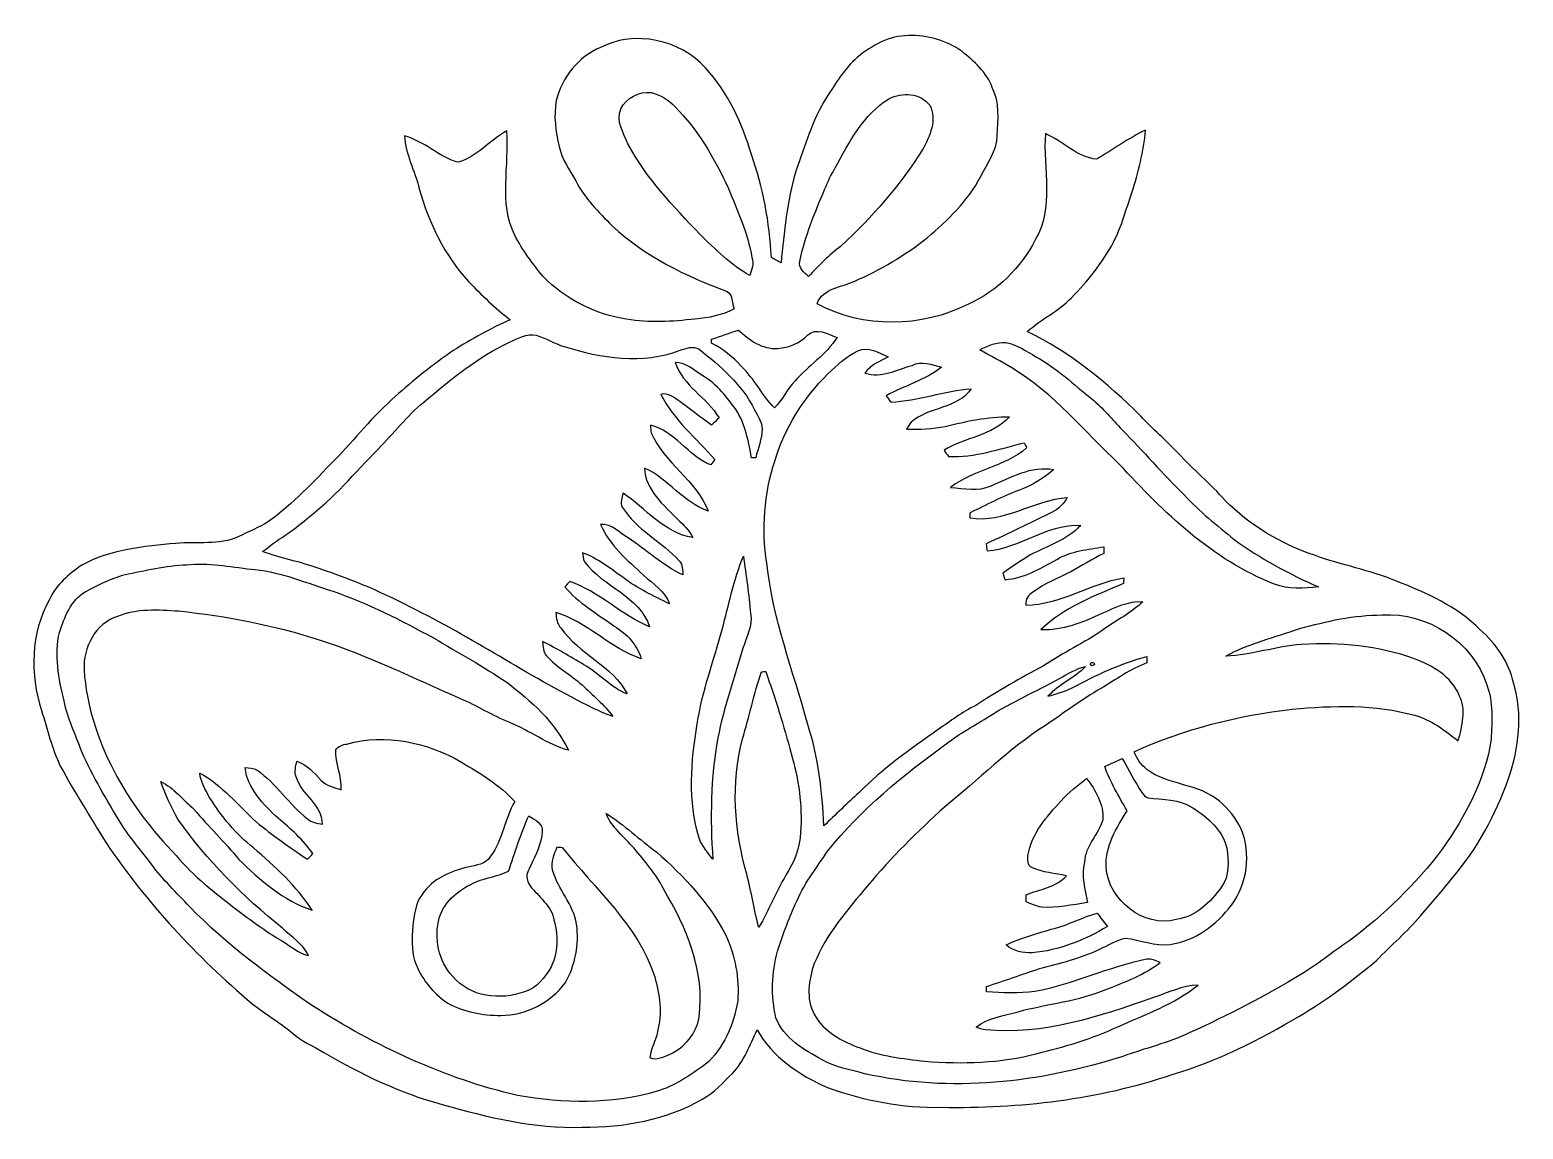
# Model space of a CAD drawing. Header units: centimetres. Extents: x -15.9 to 15.9, y -11.7 to 11.7.
import ezdxf

# ---------------------------------------------------------------- set-up
doc = ezdxf.new("R2010")
doc.units = ezdxf.units.CM
doc.header["$MEASUREMENT"] = 0
doc.layers.add('Layer 1', color=7, linetype='Continuous')

msp = doc.modelspace()

# ---------------------------------------------------------------- linework, layer by layer
at = {"layer": 'Layer 1', "color": 9}
for points, knots in [([(1.68063, 11.16048), (1.99037, 11.40742), (2.36044, 11.62509), (2.77036, 11.61944), (2.77036, 11.61944), (3.17324, 11.63708), (3.57964, 11.51396), (3.90878, 11.28219), (3.90878, 11.28219), (4.16595, 11.07017), (4.43301, 10.84051), (4.55119, 10.51772), (4.55119, 10.51772), (4.71487, 10.20163), (4.68066, 9.83403), (4.66019, 9.49149), (4.66019, 9.49149), (4.65102, 9.16199), (4.44747, 8.89176), (4.2993, 8.61307), (4.2993, 8.61307), (4.03789, 8.09237), (3.59939, 7.68879), (3.16583, 7.31132), (3.16583, 7.31132), (2.69169, 6.94584), (2.17487, 6.62834), (1.62384, 6.39233), (1.62384, 6.39233), (1.35008, 6.25687), (0.93945, 6.24946), (0.82303, 5.91079), (0.82303, 5.91079), (1.80411, 5.37598), (3.05364, 5.39538), (4.04354, 5.90303), (4.04354, 5.90303), (4.66125, 6.17361), (5.15726, 6.67561), (5.46876, 7.26863), (5.46876, 7.26863), (5.8801, 7.94985), (5.62822, 8.78628), (5.68501, 9.53629), (5.68501, 9.53629), (6.06002, 9.37225), (6.3567, 9.02229), (6.78286, 8.98913), (6.78286, 8.98913), (7.12752, 9.19551), (7.45596, 9.43434), (7.81932, 9.60826), (7.81932, 9.60826), (7.7791, 9.15352), (7.66339, 8.70832), (7.52757, 8.2737), (7.52757, 8.2737), (7.40057, 7.92162), (7.31026, 7.55332), (7.13528, 7.2203), (7.13528, 7.2203), (6.89822, 6.78356), (6.58812, 6.38986), (6.23993, 6.03673), (6.23993, 6.03673), (5.96124, 5.7531), (5.59717, 5.58024), (5.30013, 5.31989), (5.30013, 5.31989), (6.20959, 4.87609), (7.00334, 4.22981), (7.71525, 3.51719), (7.71525, 3.51719), (7.96819, 3.24097), (8.25676, 3.00073), (8.51429, 2.72874), (8.51429, 2.72874), (8.83426, 2.37878), (9.20468, 2.07786), (9.51477, 1.71803), (9.51477, 1.71803), (10.04429, 1.18569), (10.70575, 0.79446), (11.41518, 0.5528), (11.41518, 0.5528), (11.98951, 0.3429), (12.59699, 0.23813), (13.16355, 0.00353), (13.16355, 0.00353), (13.80243, -0.25118), (14.45719, -0.53446), (14.94543, -1.03505), (14.94543, -1.03505), (15.28516, -1.33174), (15.55821, -1.72014), (15.65592, -2.16606), (15.65592, -2.16606), (15.86018, -2.82963), (15.77128, -3.55071), (15.54903, -4.19841), (15.54903, -4.19841), (15.27916, -4.96535), (14.88793, -5.69454), (14.35806, -6.31366), (14.35806, -6.31366), (14.13581, -6.58495), (13.91708, -6.85941), (13.67896, -7.11694), (13.67896, -7.11694), (13.39286, -7.46478), (13.04643, -7.75441), (12.73563, -8.07861), (12.73563, -8.07861), (12.21775, -8.51112), (11.678, -8.91928), (11.09451, -9.26006), (11.09451, -9.26006), (10.24431, -9.77688), (9.34297, -10.21539), (8.38835, -10.50325), (8.38835, -10.50325), (6.81179, -11.03806), (5.13397, -11.22998), (3.47486, -11.20387), (3.47486, -11.20387), (2.64583, -11.21798), (1.81786, -11.0617), (1.04069, -10.77842), (1.04069, -10.77842), (0.44132, -10.51948), (-0.12912, -10.13284), (-0.45755, -9.55393), (-0.45755, -9.55393), (-0.60431, -9.87742), (-0.72778, -10.22385), (-0.98213, -10.48244), (-0.98213, -10.48244), (-1.17934, -10.6747), (-1.36596, -10.88672), (-1.61008, -11.02113), (-1.61008, -11.02113), (-2.3816, -11.47798), (-3.29389, -11.63179), (-4.18006, -11.62579), (-4.18006, -11.62579), (-5.19712, -11.66812), (-6.1909, -11.41095), (-7.16351, -11.14531), (-7.16351, -11.14531), (-8.0518, -10.89907), (-8.89071, -10.50219), (-9.68375, -10.03617), (-9.68375, -10.03617), (-9.90988, -9.89965), (-10.15647, -9.79311), (-10.35826, -9.61919), (-10.35826, -9.61919), (-10.62743, -9.38742), (-10.94034, -9.21667), (-11.21375, -8.99125), (-11.21375, -8.99125), (-12.39591, -7.99712), (-13.45318, -6.84989), (-14.32278, -5.57177), (-14.32278, -5.57177), (-14.65016, -5.02849), (-14.99164, -4.49333), (-15.29644, -3.937), (-15.29644, -3.937), (-15.4746, -3.55918), (-15.57373, -3.15136), (-15.69544, -2.75343), (-15.69544, -2.75343), (-15.94485, -1.98226), (-15.93215, -1.10243), (-15.52469, -0.38876), (-15.52469, -0.38876), (-15.39064, -0.07479), (-15.11335, 0.14958), (-14.84136, 0.34078), (-14.84136, 0.34078), (-14.23106, 0.68051), (-13.51668, 0.74295), (-12.83476, 0.80574), (-12.83476, 0.80574), (-12.39167, 0.85619), (-11.91366, 0.75036), (-11.49738, 0.95109), (-11.49738, 0.95109), (-11.28571, 1.05798), (-11.06205, 1.14229), (-10.86168, 1.27106), (-10.86168, 1.27106), (-10.33992, 1.64677), (-9.90706, 2.12337), (-9.45515, 2.57634), (-9.45515, 2.57634), (-9.02159, 3.02507), (-8.63847, 3.52284), (-8.16434, 3.93171), (-8.16434, 3.93171), (-7.77699, 4.28942), (-7.35647, 4.60869), (-6.92714, 4.91419), (-6.92714, 4.91419), (-6.53803, 5.15902), (-6.1341, 5.37916), (-5.71606, 5.57071), (-5.71606, 5.57071), (-6.03321, 5.81589), (-6.32389, 6.09318), (-6.60118, 6.38175), (-6.60118, 6.38175), (-7.11376, 6.93879), (-7.44608, 7.63587), (-7.6514, 8.35942), (-7.6514, 8.35942), (-7.74453, 8.7376), (-7.94103, 9.09355), (-7.96784, 9.48584), (-7.96784, 9.48584), (-7.55227, 9.37648), (-7.239, 9.04064), (-6.82907, 8.92246), (-6.82907, 8.92246), (-6.42267, 9.0364), (-6.14856, 9.38953), (-5.78838, 9.58991), (-5.78838, 9.58991), (-5.72276, 8.8519), (-5.96406, 8.06027), (-5.61516, 7.36706), (-5.61516, 7.36706), (-5.4543, 7.04991), (-5.23663, 6.76275), (-5.01297, 6.48758), (-5.01297, 6.48758), (-4.53425, 6.01169), (-3.90525, 5.67761), (-3.23391, 5.58271), (-3.23391, 5.58271), (-2.75308, 5.49769), (-2.26166, 5.52944), (-1.77941, 5.58271), (-1.77941, 5.58271), (-1.49154, 5.60634), (-1.20156, 5.66491), (-0.94333, 5.79861), (-0.94333, 5.79861), (-0.99942, 5.90832), (-0.96626, 6.09847), (-1.09044, 6.17008), (-1.09044, 6.17008), (-1.97697, 6.49393), (-2.8448, 6.92432), (-3.54365, 7.56885), (-3.54365, 7.56885), (-3.82799, 7.86342), (-4.12856, 8.15693), (-4.318, 8.52523), (-4.318, 8.52523), (-4.445, 8.76512), (-4.62068, 8.98666), (-4.67043, 9.26042), (-4.67043, 9.26042), (-4.74345, 9.57897), (-4.79637, 9.912), (-4.73216, 10.23691), (-4.73216, 10.23691), (-4.61257, 10.72974), (-4.26014, 11.17283), (-3.78883, 11.37038), (-3.78883, 11.37038), (-3.05929, 11.74256), (-2.09973, 11.53654), (-1.55504, 10.93364), (-1.55504, 10.93364), (-1.07527, 10.41471), (-0.77646, 9.75819), (-0.57573, 9.0872), (-0.57573, 9.0872), (-0.32491, 8.38341), (-0.18944, 7.64293), (-0.15205, 6.89751), (-0.15205, 6.89751), (-0.0829, 6.85765), (-0.01446, 6.81743), (0.05503, 6.77792), (0.05503, 6.77792), (0.11783, 7.4355), (0.18239, 8.09837), (0.37006, 8.73407), (0.37006, 8.73407), (0.55951, 9.26712), (0.71967, 9.82027), (1.02306, 10.30323), (1.02306, 10.30323), (1.21814, 10.60556), (1.40935, 10.91918), (1.68063, 11.16048), (1.68063, 11.16048), (1.68063, 11.16048), (1.68063, 11.16048), (1.68063, 11.16048)], [0, 0, 0, 0, 0.01298701, 0.01298701, 0.01298701, 0.01298701, 0.02597403, 0.02597403, 0.02597403, 0.02597403, 0.03896104, 0.03896104, 0.03896104, 0.03896104, 0.05194805, 0.05194805, 0.05194805, 0.05194805, 0.06493506, 0.06493506, 0.06493506, 0.06493506, 0.07792208, 0.07792208, 0.07792208, 0.07792208, 0.09090909, 0.09090909, 0.09090909, 0.09090909, 0.1038961, 0.1038961, 0.1038961, 0.1038961, 0.11688312, 0.11688312, 0.11688312, 0.11688312, 0.12987013, 0.12987013, 0.12987013, 0.12987013, 0.14285714, 0.14285714, 0.14285714, 0.14285714, 0.15584416, 0.15584416, 0.15584416, 0.15584416, 0.16883117, 0.16883117, 0.16883117, 0.16883117, 0.18181818, 0.18181818, 0.18181818, 0.18181818, 0.19480519, 0.19480519, 0.19480519, 0.19480519, 0.20779221, 0.20779221, 0.20779221, 0.20779221, 0.22077922, 0.22077922, 0.22077922, 0.22077922, 0.23376623, 0.23376623, 0.23376623, 0.23376623, 0.24675325, 0.24675325, 0.24675325, 0.24675325, 0.25974026, 0.25974026, 0.25974026, 0.25974026, 0.27272727, 0.27272727, 0.27272727, 0.27272727, 0.28571429, 0.28571429, 0.28571429, 0.28571429, 0.2987013, 0.2987013, 0.2987013, 0.2987013, 0.31168831, 0.31168831, 0.31168831, 0.31168831, 0.32467532, 0.32467532, 0.32467532, 0.32467532, 0.33766234, 0.33766234, 0.33766234, 0.33766234, 0.35064935, 0.35064935, 0.35064935, 0.35064935, 0.36363636, 0.36363636, 0.36363636, 0.36363636, 0.37662338, 0.37662338, 0.37662338, 0.37662338, 0.38961039, 0.38961039, 0.38961039, 0.38961039, 0.4025974, 0.4025974, 0.4025974, 0.4025974, 0.41558442, 0.41558442, 0.41558442, 0.41558442, 0.42857143, 0.42857143, 0.42857143, 0.42857143, 0.44155844, 0.44155844, 0.44155844, 0.44155844, 0.45454545, 0.45454545, 0.45454545, 0.45454545, 0.46753247, 0.46753247, 0.46753247, 0.46753247, 0.48051948, 0.48051948, 0.48051948, 0.48051948, 0.49350649, 0.49350649, 0.49350649, 0.49350649, 0.50649351, 0.50649351, 0.50649351, 0.50649351, 0.51948052, 0.51948052, 0.51948052, 0.51948052, 0.53246753, 0.53246753, 0.53246753, 0.53246753, 0.54545455, 0.54545455, 0.54545455, 0.54545455, 0.55844156, 0.55844156, 0.55844156, 0.55844156, 0.57142857, 0.57142857, 0.57142857, 0.57142857, 0.58441558, 0.58441558, 0.58441558, 0.58441558, 0.5974026, 0.5974026, 0.5974026, 0.5974026, 0.61038961, 0.61038961, 0.61038961, 0.61038961, 0.62337662, 0.62337662, 0.62337662, 0.62337662, 0.63636364, 0.63636364, 0.63636364, 0.63636364, 0.64935065, 0.64935065, 0.64935065, 0.64935065, 0.66233766, 0.66233766, 0.66233766, 0.66233766, 0.67532468, 0.67532468, 0.67532468, 0.67532468, 0.68831169, 0.68831169, 0.68831169, 0.68831169, 0.7012987, 0.7012987, 0.7012987, 0.7012987, 0.71428571, 0.71428571, 0.71428571, 0.71428571, 0.72727273, 0.72727273, 0.72727273, 0.72727273, 0.74025974, 0.74025974, 0.74025974, 0.74025974, 0.75324675, 0.75324675, 0.75324675, 0.75324675, 0.76623377, 0.76623377, 0.76623377, 0.76623377, 0.77922078, 0.77922078, 0.77922078, 0.77922078, 0.79220779, 0.79220779, 0.79220779, 0.79220779, 0.80519481, 0.80519481, 0.80519481, 0.80519481, 0.81818182, 0.81818182, 0.81818182, 0.81818182, 0.83116883, 0.83116883, 0.83116883, 0.83116883, 0.84415584, 0.84415584, 0.84415584, 0.84415584, 0.85714286, 0.85714286, 0.85714286, 0.85714286, 0.87012987, 0.87012987, 0.87012987, 0.87012987, 0.88311688, 0.88311688, 0.88311688, 0.88311688, 0.8961039, 0.8961039, 0.8961039, 0.8961039, 0.90909091, 0.90909091, 0.90909091, 0.90909091, 0.92207792, 0.92207792, 0.92207792, 0.92207792, 0.93506494, 0.93506494, 0.93506494, 0.93506494, 0.94805195, 0.94805195, 0.94805195, 0.94805195, 0.96103896, 0.96103896, 0.96103896, 0.96103896, 0.97402597, 0.97402597, 0.97402597, 0.97402597, 1, 1, 1, 1]), ([(-3.35739, 10.06087), (-3.47028, 9.79593), (-3.30165, 9.54899), (-3.20604, 9.31263), (-3.20604, 9.31263), (-2.82293, 8.58097), (-2.23273, 7.99006), (-1.67711, 7.38964), (-1.67711, 7.38964), (-1.34373, 7.0739), (-1.01741, 6.73629), (-0.61313, 6.51157), (-0.61313, 6.51157), (-0.57397, 6.63469), (-0.51576, 6.7631), (-0.56444, 6.89434), (-0.56444, 6.89434), (-0.65617, 7.41362), (-0.87348, 7.89764), (-1.07491, 8.38129), (-1.07491, 8.38129), (-1.36772, 9.00501), (-1.71238, 9.61813), (-2.20451, 10.10779), (-2.20451, 10.10779), (-2.34209, 10.25137), (-2.51848, 10.35897), (-2.71074, 10.41012), (-2.71074, 10.41012), (-2.96863, 10.43305), (-3.24168, 10.29617), (-3.35739, 10.06087), (-3.35739, 10.06087), (-3.35739, 10.06087), (-3.35739, 10.06087), (-3.35739, 10.06087)], [0, 0, 0, 0, 0.1, 0.1, 0.1, 0.1, 0.2, 0.2, 0.2, 0.2, 0.3, 0.3, 0.3, 0.3, 0.4, 0.4, 0.4, 0.4, 0.5, 0.5, 0.5, 0.5, 0.6, 0.6, 0.6, 0.6, 0.7, 0.7, 0.7, 0.7, 0.8, 0.8, 0.8, 0.8, 1, 1, 1, 1]), ([(2.35373, 10.27642), (1.80728, 9.94304), (1.50566, 9.34791), (1.21003, 8.80392), (1.21003, 8.80392), (1.12289, 8.66211), (1.04846, 8.51288), (0.98954, 8.35695), (0.98954, 8.35695), (0.7747, 7.85636), (0.56374, 7.34836), (0.45438, 6.81249), (0.45438, 6.81249), (0.41557, 6.66891), (0.55386, 6.57719), (0.64135, 6.4897), (0.64135, 6.4897), (0.84914, 6.72747), (1.08126, 6.94302), (1.32891, 7.13811), (1.32891, 7.13811), (1.99461, 7.74806), (2.59009, 8.4388), (3.07763, 9.19939), (3.07763, 9.19939), (3.21557, 9.48267), (3.38914, 9.82592), (3.22086, 10.13672), (3.22086, 10.13672), (3.02401, 10.40765), (2.63172, 10.41259), (2.35373, 10.27642), (2.35373, 10.27642), (2.35373, 10.27642), (2.35373, 10.27642), (2.35373, 10.27642)], [0, 0, 0, 0, 0.1, 0.1, 0.1, 0.1, 0.2, 0.2, 0.2, 0.2, 0.3, 0.3, 0.3, 0.3, 0.4, 0.4, 0.4, 0.4, 0.5, 0.5, 0.5, 0.5, 0.6, 0.6, 0.6, 0.6, 0.7, 0.7, 0.7, 0.7, 0.8, 0.8, 0.8, 0.8, 1, 1, 1, 1]), ([(-1.42416, 5.15549), (-1.42487, 5.13362), (-1.42593, 5.08988), (-1.42663, 5.06836), (-1.42663, 5.06836), (-1.1811, 4.94912), (-0.96908, 4.77661), (-0.78881, 4.57341), (-0.78881, 4.57341), (-0.51435, 4.31271), (-0.34784, 3.96416), (-0.08784, 3.69147), (-0.08784, 3.69147), (0.08749, 3.86115), (0.1845, 4.09152), (0.35243, 4.2672), (0.35243, 4.2672), (0.63676, 4.58964), (1.01529, 4.82565), (1.24883, 5.19289), (1.24883, 5.19289), (1.05869, 5.26062), (0.79375, 5.42078), (0.61771, 5.23804), (0.61771, 5.23804), (0.44626, 5.07189), (0.22049, 4.97205), (-0.0194, 4.959), (-0.0194, 4.959), (-0.34749, 4.9343), (-0.62371, 5.13715), (-0.85019, 5.34846), (-0.85019, 5.34846), (-1.04458, 5.29237), (-1.23155, 5.21547), (-1.42416, 5.15549), (-1.42416, 5.15549), (-1.42416, 5.15549), (-1.42416, 5.15549), (-1.42416, 5.15549)], [0, 0, 0, 0, 0.09090909, 0.09090909, 0.09090909, 0.09090909, 0.18181818, 0.18181818, 0.18181818, 0.18181818, 0.27272727, 0.27272727, 0.27272727, 0.27272727, 0.36363636, 0.36363636, 0.36363636, 0.36363636, 0.45454545, 0.45454545, 0.45454545, 0.45454545, 0.54545455, 0.54545455, 0.54545455, 0.54545455, 0.63636364, 0.63636364, 0.63636364, 0.63636364, 0.72727273, 0.72727273, 0.72727273, 0.72727273, 0.81818182, 0.81818182, 0.81818182, 0.81818182, 1, 1, 1, 1]), ([(-5.72911, 5.09058), (-6.40962, 4.77943), (-6.98288, 4.28766), (-7.5565, 3.8167), (-7.5565, 3.8167), (-7.91563, 3.51719), (-8.20173, 3.14501), (-8.52734, 2.81234), (-8.52734, 2.81234), (-9.02476, 2.31069), (-9.47984, 1.76071), (-10.04358, 1.32962), (-10.04358, 1.32962), (-10.33992, 1.07315), (-10.68141, 0.87736), (-10.98656, 0.63253), (-10.98656, 0.63253), (-10.59215, 0.48895), (-10.17623, 0.41522), (-9.78288, 0.26846), (-9.78288, 0.26846), (-9.06851, 0.03422), (-8.37389, -0.26353), (-7.71031, -0.61701), (-7.71031, -0.61701), (-6.4195, -1.25342), (-5.23558, -2.08456), (-3.937, -2.70651), (-3.937, -2.70651), (-3.80471, -2.7746), (-3.66818, -2.83563), (-3.52496, -2.87726), (-3.52496, -2.87726), (-3.71898, -2.62996), (-3.95534, -2.42252), (-4.18394, -2.20874), (-4.18394, -2.20874), (-4.4263, -1.98896), (-4.72616, -1.83586), (-4.94171, -1.58715), (-4.94171, -1.58715), (-5.02214, -1.50954), (-5.01015, -1.38818), (-5.02497, -1.28658), (-5.02497, -1.28658), (-4.72087, -1.43193), (-4.43265, -1.60761), (-4.14302, -1.77976), (-4.14302, -1.77976), (-3.82023, -1.96427), (-3.57399, -2.26836), (-3.21945, -2.39959), (-3.21945, -2.39959), (-3.54013, -1.79246), (-4.25203, -1.55258), (-4.63268, -0.99554), (-4.63268, -0.99554), (-4.71876, -0.90734), (-4.73604, -0.78317), (-4.73957, -0.66569), (-4.73957, -0.66569), (-4.07211, -0.86713), (-3.58422, -1.43193), (-2.92312, -1.65065), (-2.92312, -1.65065), (-3.01166, -1.35431), (-3.23497, -1.1109), (-3.49885, -0.95709), (-3.49885, -0.95709), (-3.86009, -0.69144), (-4.26332, -0.46708), (-4.55154, -0.11606), (-4.55154, -0.11606), (-4.51626, -0.07938), (-4.48063, -0.04269), (-4.445, -0.00635), (-4.445, -0.00635), (-3.81706, -0.21449), (-3.35386, -0.72461), (-2.74426, -0.9712), (-2.74426, -0.9712), (-2.96545, -0.30833), (-3.74015, -0.1143), (-4.13103, 0.41522), (-4.13103, 0.41522), (-4.1656, 0.47308), (-4.16348, 0.54434), (-4.17548, 0.60819), (-4.17548, 0.60819), (-3.85551, 0.4893), (-3.58316, 0.27481), (-3.30906, 0.07691), (-3.30906, 0.07691), (-3.00778, -0.15416), (-2.65889, -0.30903), (-2.32269, -0.48189), (-2.32269, -0.48189), (-2.41335, -0.20955), (-2.67194, -0.05821), (-2.87196, 0.12771), (-2.87196, 0.12771), (-3.21769, 0.44803), (-3.59551, 0.76376), (-3.78813, 1.20615), (-3.78813, 1.20615), (-3.55247, 1.23331), (-3.38878, 1.03717), (-3.20463, 0.92287), (-3.20463, 0.92287), (-2.81164, 0.66746), (-2.46698, 0.33267), (-2.03729, 0.13688), (-2.03729, 0.13688), (-2.04258, 0.23707), (-2.03729, 0.34996), (-2.10785, 0.43039), (-2.10785, 0.43039), (-2.48426, 0.8449), (-3.02472, 1.09396), (-3.32705, 1.57762), (-3.32705, 1.57762), (-3.38032, 1.67358), (-3.33058, 1.78118), (-3.31011, 1.87819), (-3.31011, 1.87819), (-2.82893, 1.54869), (-2.42923, 1.02905), (-1.82492, 0.92851), (-1.82492, 0.92851), (-1.8983, 1.08197), (-2.02001, 1.20156), (-2.14454, 1.31339), (-2.14454, 1.31339), (-2.4451, 1.62207), (-2.83386, 1.94134), (-2.85574, 2.40771), (-2.85574, 2.40771), (-2.34491, 2.18969), (-2.02777, 1.67111), (-1.49719, 1.49507), (-1.49719, 1.49507), (-1.74872, 2.15018), (-2.43593, 2.51989), (-2.7111, 3.1623), (-2.7111, 3.1623), (-2.72168, 3.21522), (-2.7245, 3.26884), (-2.72874, 3.32211), (-2.72874, 3.32211), (-2.20416, 3.20604), (-1.93428, 2.66559), (-1.4418, 2.47756), (-1.4418, 2.47756), (-1.41288, 2.51531), (-1.38324, 2.55305), (-1.35361, 2.59045), (-1.35361, 2.59045), (-1.75366, 3.03777), (-2.22497, 3.43747), (-2.50402, 3.97827), (-2.50402, 3.97827), (-2.34774, 4.02731), (-2.21968, 3.90807), (-2.1015, 3.82587), (-2.1015, 3.82587), (-1.87713, 3.65725), (-1.651, 3.49074), (-1.42416, 3.32528), (-1.42416, 3.32528), (-1.37054, 3.37679), (-1.31763, 3.429), (-1.26541, 3.48156), (-1.26541, 3.48156), (-1.52541, 3.91583), (-2.03553, 4.16137), (-2.19886, 4.6609), (-2.19886, 4.6609), (-1.9625, 4.66019), (-1.78858, 4.4831), (-1.59773, 4.36704), (-1.59773, 4.36704), (-1.30951, 4.19029), (-1.09608, 3.92042), (-0.90382, 3.64772), (-0.90382, 3.64772), (-0.70026, 3.34751), (-0.64276, 2.9785), (-0.57397, 2.63031), (-0.57397, 2.63031), (-0.5521, 2.63066), (-0.50765, 2.63137), (-0.48542, 2.63172), (-0.48542, 2.63172), (-0.43498, 2.83316), (-0.35066, 3.03036), (-0.3496, 3.24097), (-0.3496, 3.24097), (-0.34396, 3.39407), (-0.44697, 3.52178), (-0.51012, 3.65231), (-0.51012, 3.65231), (-0.77329, 4.1843), (-1.23049, 4.58294), (-1.69192, 4.93924), (-1.69192, 4.93924), (-1.81751, 5.0232), (-1.96991, 4.96253), (-2.09762, 4.91878), (-2.09762, 4.91878), (-2.89137, 4.6161), (-3.77649, 4.74874), (-4.56565, 4.99886), (-4.56565, 4.99886), (-4.77167, 5.05954), (-4.95441, 5.18019), (-5.16079, 5.23875), (-5.16079, 5.23875), (-5.36646, 5.28814), (-5.55061, 5.17031), (-5.72911, 5.09058), (-5.72911, 5.09058), (-5.72911, 5.09058), (-5.72911, 5.09058), (-5.72911, 5.09058)], [0, 0, 0, 0, 0.01754386, 0.01754386, 0.01754386, 0.01754386, 0.03508772, 0.03508772, 0.03508772, 0.03508772, 0.05263158, 0.05263158, 0.05263158, 0.05263158, 0.07017544, 0.07017544, 0.07017544, 0.07017544, 0.0877193, 0.0877193, 0.0877193, 0.0877193, 0.10526316, 0.10526316, 0.10526316, 0.10526316, 0.12280702, 0.12280702, 0.12280702, 0.12280702, 0.14035088, 0.14035088, 0.14035088, 0.14035088, 0.15789474, 0.15789474, 0.15789474, 0.15789474, 0.1754386, 0.1754386, 0.1754386, 0.1754386, 0.19298246, 0.19298246, 0.19298246, 0.19298246, 0.21052632, 0.21052632, 0.21052632, 0.21052632, 0.22807018, 0.22807018, 0.22807018, 0.22807018, 0.24561404, 0.24561404, 0.24561404, 0.24561404, 0.26315789, 0.26315789, 0.26315789, 0.26315789, 0.28070175, 0.28070175, 0.28070175, 0.28070175, 0.29824561, 0.29824561, 0.29824561, 0.29824561, 0.31578947, 0.31578947, 0.31578947, 0.31578947, 0.33333333, 0.33333333, 0.33333333, 0.33333333, 0.35087719, 0.35087719, 0.35087719, 0.35087719, 0.36842105, 0.36842105, 0.36842105, 0.36842105, 0.38596491, 0.38596491, 0.38596491, 0.38596491, 0.40350877, 0.40350877, 0.40350877, 0.40350877, 0.42105263, 0.42105263, 0.42105263, 0.42105263, 0.43859649, 0.43859649, 0.43859649, 0.43859649, 0.45614035, 0.45614035, 0.45614035, 0.45614035, 0.47368421, 0.47368421, 0.47368421, 0.47368421, 0.49122807, 0.49122807, 0.49122807, 0.49122807, 0.50877193, 0.50877193, 0.50877193, 0.50877193, 0.52631579, 0.52631579, 0.52631579, 0.52631579, 0.54385965, 0.54385965, 0.54385965, 0.54385965, 0.56140351, 0.56140351, 0.56140351, 0.56140351, 0.57894737, 0.57894737, 0.57894737, 0.57894737, 0.59649123, 0.59649123, 0.59649123, 0.59649123, 0.61403509, 0.61403509, 0.61403509, 0.61403509, 0.63157895, 0.63157895, 0.63157895, 0.63157895, 0.64912281, 0.64912281, 0.64912281, 0.64912281, 0.66666667, 0.66666667, 0.66666667, 0.66666667, 0.68421053, 0.68421053, 0.68421053, 0.68421053, 0.70175439, 0.70175439, 0.70175439, 0.70175439, 0.71929825, 0.71929825, 0.71929825, 0.71929825, 0.73684211, 0.73684211, 0.73684211, 0.73684211, 0.75438596, 0.75438596, 0.75438596, 0.75438596, 0.77192982, 0.77192982, 0.77192982, 0.77192982, 0.78947368, 0.78947368, 0.78947368, 0.78947368, 0.80701754, 0.80701754, 0.80701754, 0.80701754, 0.8245614, 0.8245614, 0.8245614, 0.8245614, 0.84210526, 0.84210526, 0.84210526, 0.84210526, 0.85964912, 0.85964912, 0.85964912, 0.85964912, 0.87719298, 0.87719298, 0.87719298, 0.87719298, 0.89473684, 0.89473684, 0.89473684, 0.89473684, 0.9122807, 0.9122807, 0.9122807, 0.9122807, 0.92982456, 0.92982456, 0.92982456, 0.92982456, 0.94736842, 0.94736842, 0.94736842, 0.94736842, 0.96491228, 0.96491228, 0.96491228, 0.96491228, 1, 1, 1, 1]), ([(4.29189, 4.92866), (4.51062, 4.78896), (4.75156, 4.68877), (4.96746, 4.54343), (4.96746, 4.54343), (5.85752, 4.01496), (6.5091, 3.19405), (7.25805, 2.4959), (7.25805, 2.4959), (8.20067, 1.46614), (9.23925, 0.45226), (10.56287, -0.05962), (10.56287, -0.05962), (10.86097, -0.18274), (11.18764, -0.15487), (11.50056, -0.11994), (11.50056, -0.11994), (10.87049, 0.15452), (10.26372, 0.48648), (9.70633, 0.88865), (9.70633, 0.88865), (9.34226, 1.19274), (8.96302, 1.48272), (8.64517, 1.83656), (8.64517, 1.83656), (8.18515, 2.28282), (7.76887, 2.77107), (7.31767, 3.22545), (7.31767, 3.22545), (7.10389, 3.44664), (6.91268, 3.69111), (6.67173, 3.88444), (6.67173, 3.88444), (6.28579, 4.19664), (5.92032, 4.53954), (5.48358, 4.7819), (5.48358, 4.7819), (5.27791, 4.89585), (5.08176, 5.04613), (4.84505, 5.086), (4.84505, 5.086), (4.65067, 5.09235), (4.45841, 5.02603), (4.29189, 4.92866), (4.29189, 4.92866), (4.29189, 4.92866), (4.29189, 4.92866), (4.29189, 4.92866)], [0, 0, 0, 0, 0.07692308, 0.07692308, 0.07692308, 0.07692308, 0.15384615, 0.15384615, 0.15384615, 0.15384615, 0.23076923, 0.23076923, 0.23076923, 0.23076923, 0.30769231, 0.30769231, 0.30769231, 0.30769231, 0.38461538, 0.38461538, 0.38461538, 0.38461538, 0.46153846, 0.46153846, 0.46153846, 0.46153846, 0.53846154, 0.53846154, 0.53846154, 0.53846154, 0.61538462, 0.61538462, 0.61538462, 0.61538462, 0.69230769, 0.69230769, 0.69230769, 0.69230769, 0.76923077, 0.76923077, 0.76923077, 0.76923077, 0.84615385, 0.84615385, 0.84615385, 0.84615385, 1, 1, 1, 1]), ([(1.68945, 4.90749), (1.44674, 4.78966), (1.24495, 4.60199), (1.05375, 4.41466), (1.05375, 4.41466), (-0.0067, 3.39407), (-0.47801, 1.83056), (-0.24836, 0.38629), (-0.24836, 0.38629), (-0.12347, -0.79446), (0.31221, -1.90923), (0.62336, -3.04729), (0.62336, -3.04729), (0.84737, -3.74509), (0.93486, -4.47816), (0.96767, -5.20806), (0.96767, -5.20806), (1.21779, -4.97346), (1.45732, -4.72793), (1.71556, -4.5025), (1.71556, -4.5025), (2.22074, -3.98674), (2.81623, -3.57329), (3.40219, -3.1563), (3.40219, -3.1563), (3.66571, -2.98133), (3.91442, -2.78447), (4.19982, -2.64407), (4.19982, -2.64407), (4.67078, -2.34315), (5.15232, -2.05916), (5.64727, -1.79987), (5.64727, -1.79987), (6.06072, -1.52471), (6.51263, -1.31233), (6.92115, -1.0287), (6.92115, -1.0287), (7.20125, -0.83114), (7.51134, -0.67381), (7.76041, -0.43498), (7.76041, -0.43498), (7.45314, -0.41169), (7.16809, -0.56092), (6.89504, -0.68192), (6.89504, -0.68192), (6.48829, -0.87736), (6.04943, -1.04387), (5.59082, -1.02941), (5.59082, -1.02941), (6.07977, -0.55421), (6.73417, -0.30974), (7.34977, -0.04516), (7.34977, -0.04516), (7.35083, -0.01623), (7.35259, 0.04163), (7.35365, 0.07056), (7.35365, 0.07056), (6.63399, -0.04516), (6.00886, -0.50341), (5.26486, -0.50835), (5.26486, -0.50835), (5.26239, -0.38171), (5.31424, -0.29034), (5.42008, -0.23495), (5.42008, -0.23495), (5.66491, -0.04939), (5.95207, 0.06421), (6.22476, 0.20144), (6.22476, 0.20144), (6.45477, 0.33796), (6.68831, 0.46884), (6.92609, 0.59126), (6.92609, 0.59126), (6.92785, 0.63853), (6.92997, 0.68545), (6.93208, 0.73237), (6.93208, 0.73237), (6.58954, 0.67945), (6.23006, 0.64523), (5.92667, 0.46284), (5.92667, 0.46284), (5.58341, 0.27129), (5.22817, 0.06421), (4.82741, 0.03316), (4.82741, 0.03316), (4.81012, 0.07867), (4.79319, 0.12418), (4.77661, 0.16933), (4.77661, 0.16933), (4.96605, 0.30762), (5.16467, 0.43321), (5.36152, 0.56127), (5.36152, 0.56127), (5.73299, 0.74612), (6.14468, 0.8823), (6.43996, 1.19027), (6.43996, 1.19027), (5.72629, 1.23119), (5.14244, 0.69638), (4.44571, 0.64594), (4.44571, 0.64594), (4.43724, 0.69532), (4.42912, 0.74507), (4.42172, 0.79446), (4.42172, 0.79446), (4.89268, 1.01918), (5.36681, 1.23719), (5.83247, 1.4732), (5.83247, 1.4732), (5.96865, 1.54023), (6.07766, 1.65241), (6.15209, 1.78364), (6.15209, 1.78364), (5.43983, 1.73179), (4.80695, 1.22661), (4.07388, 1.35079), (4.07388, 1.35079), (4.07564, 1.37795), (4.07846, 1.43157), (4.08023, 1.45838), (4.08023, 1.45838), (4.42136, 1.62525), (4.75897, 1.80022), (5.11528, 1.93358), (5.11528, 1.93358), (5.38974, 2.03447), (5.64092, 2.18934), (5.86387, 2.37808), (5.86387, 2.37808), (5.38374, 2.46803), (4.95335, 2.20945), (4.5279, 2.03553), (4.5279, 2.03553), (4.2605, 1.899), (3.94864, 1.97838), (3.6636, 1.99743), (3.6636, 1.99743), (4.14726, 2.38019), (4.81295, 2.43064), (5.28567, 2.83845), (5.28567, 2.83845), (5.26909, 2.87549), (5.25251, 2.91253), (5.23593, 2.94922), (5.23593, 2.94922), (4.70641, 2.81728), (4.17689, 2.6349), (3.62373, 2.65501), (3.62373, 2.65501), (3.59128, 2.70016), (3.55847, 2.74532), (3.52601, 2.78977), (3.52601, 2.78977), (3.97087, 3.06423), (4.55612, 3.10021), (4.91949, 3.50132), (4.91949, 3.50132), (4.45629, 3.50696), (3.99979, 3.41101), (3.55353, 3.29565), (3.55353, 3.29565), (3.28119, 3.24979), (3.00355, 3.23286), (2.72732, 3.23568), (2.72732, 3.23568), (2.75837, 3.28789), (2.78694, 3.34186), (2.8254, 3.38878), (2.8254, 3.38878), (3.19864, 3.71546), (3.81106, 3.67065), (4.10704, 4.09928), (4.10704, 4.09928), (3.52566, 4.06083), (2.97356, 3.83752), (2.39042, 3.816), (2.39042, 3.816), (2.35797, 3.86151), (2.32551, 3.90666), (2.29376, 3.95146), (2.29376, 3.95146), (2.68076, 4.16419), (3.12385, 4.28166), (3.47416, 4.55859), (3.47416, 4.55859), (3.27131, 4.62033), (3.04835, 4.70041), (2.84409, 4.59564), (2.84409, 4.59564), (2.51425, 4.50991), (2.19181, 4.312), (1.84115, 4.43301), (1.84115, 4.43301), (1.96144, 4.60551), (2.16253, 4.68136), (2.33751, 4.78261), (2.33751, 4.78261), (2.1336, 4.86339), (1.91311, 5.00486), (1.68945, 4.90749), (1.68945, 4.90749), (1.68945, 4.90749), (1.68945, 4.90749), (1.68945, 4.90749)], [0, 0, 0, 0, 0.01923077, 0.01923077, 0.01923077, 0.01923077, 0.03846154, 0.03846154, 0.03846154, 0.03846154, 0.05769231, 0.05769231, 0.05769231, 0.05769231, 0.07692308, 0.07692308, 0.07692308, 0.07692308, 0.09615385, 0.09615385, 0.09615385, 0.09615385, 0.11538462, 0.11538462, 0.11538462, 0.11538462, 0.13461538, 0.13461538, 0.13461538, 0.13461538, 0.15384615, 0.15384615, 0.15384615, 0.15384615, 0.17307692, 0.17307692, 0.17307692, 0.17307692, 0.19230769, 0.19230769, 0.19230769, 0.19230769, 0.21153846, 0.21153846, 0.21153846, 0.21153846, 0.23076923, 0.23076923, 0.23076923, 0.23076923, 0.25, 0.25, 0.25, 0.25, 0.26923077, 0.26923077, 0.26923077, 0.26923077, 0.28846154, 0.28846154, 0.28846154, 0.28846154, 0.30769231, 0.30769231, 0.30769231, 0.30769231, 0.32692308, 0.32692308, 0.32692308, 0.32692308, 0.34615385, 0.34615385, 0.34615385, 0.34615385, 0.36538462, 0.36538462, 0.36538462, 0.36538462, 0.38461538, 0.38461538, 0.38461538, 0.38461538, 0.40384615, 0.40384615, 0.40384615, 0.40384615, 0.42307692, 0.42307692, 0.42307692, 0.42307692, 0.44230769, 0.44230769, 0.44230769, 0.44230769, 0.46153846, 0.46153846, 0.46153846, 0.46153846, 0.48076923, 0.48076923, 0.48076923, 0.48076923, 0.5, 0.5, 0.5, 0.5, 0.51923077, 0.51923077, 0.51923077, 0.51923077, 0.53846154, 0.53846154, 0.53846154, 0.53846154, 0.55769231, 0.55769231, 0.55769231, 0.55769231, 0.57692308, 0.57692308, 0.57692308, 0.57692308, 0.59615385, 0.59615385, 0.59615385, 0.59615385, 0.61538462, 0.61538462, 0.61538462, 0.61538462, 0.63461538, 0.63461538, 0.63461538, 0.63461538, 0.65384615, 0.65384615, 0.65384615, 0.65384615, 0.67307692, 0.67307692, 0.67307692, 0.67307692, 0.69230769, 0.69230769, 0.69230769, 0.69230769, 0.71153846, 0.71153846, 0.71153846, 0.71153846, 0.73076923, 0.73076923, 0.73076923, 0.73076923, 0.75, 0.75, 0.75, 0.75, 0.76923077, 0.76923077, 0.76923077, 0.76923077, 0.78846154, 0.78846154, 0.78846154, 0.78846154, 0.80769231, 0.80769231, 0.80769231, 0.80769231, 0.82692308, 0.82692308, 0.82692308, 0.82692308, 0.84615385, 0.84615385, 0.84615385, 0.84615385, 0.86538462, 0.86538462, 0.86538462, 0.86538462, 0.88461538, 0.88461538, 0.88461538, 0.88461538, 0.90384615, 0.90384615, 0.90384615, 0.90384615, 0.92307692, 0.92307692, 0.92307692, 0.92307692, 0.94230769, 0.94230769, 0.94230769, 0.94230769, 0.96153846, 0.96153846, 0.96153846, 0.96153846, 1, 1, 1, 1]), ([(-12.52079, 0.35595), (-12.96952, 0.34325), (-13.40873, 0.24694), (-13.84688, 0.15804), (-13.84688, 0.15804), (-14.17461, 0.08643), (-14.47624, -0.06844), (-14.76834, -0.22789), (-14.76834, -0.22789), (-15.07913, -0.41169), (-15.20613, -0.76659), (-15.31338, -1.08867), (-15.31338, -1.08867), (-15.42838, -1.57198), (-15.33384, -2.07257), (-15.21425, -2.546), (-15.21425, -2.546), (-15.14722, -2.92594), (-14.96483, -3.26954), (-14.83924, -3.63114), (-14.83924, -3.63114), (-14.60324, -4.15996), (-14.30867, -4.65984), (-14.00598, -5.15267), (-14.00598, -5.15267), (-13.81795, -5.46276), (-13.57313, -5.73052), (-13.35793, -6.02051), (-13.35793, -6.02051), (-13.11875, -6.35282), (-12.821, -6.6354), (-12.54054, -6.93138), (-12.54054, -6.93138), (-11.75949, -7.73994), (-10.84545, -8.4007), (-9.92717, -9.04275), (-9.92717, -9.04275), (-8.58132, -9.89789), (-7.11623, -10.59109), (-5.55766, -10.95163), (-5.55766, -10.95163), (-4.58258, -11.12626), (-3.56447, -11.13825), (-2.60562, -10.86838), (-2.60562, -10.86838), (-2.21827, -10.75478), (-1.88348, -10.52371), (-1.55893, -10.29123), (-1.55893, -10.29123), (-1.16346, -9.9508), (-0.95709, -9.44562), (-0.86924, -8.94151), (-0.86924, -8.94151), (-0.83044, -8.46208), (-0.91899, -7.97419), (-1.12289, -7.53886), (-1.12289, -7.53886), (-1.47567, -6.84883), (-2.01824, -6.27874), (-2.59398, -5.76968), (-2.59398, -5.76968), (-2.95875, -5.50298), (-3.28577, -5.18513), (-3.6703, -4.9463), (-3.6703, -4.9463), (-3.55247, -5.24827), (-3.28189, -5.44689), (-3.07693, -5.68713), (-3.07693, -5.68713), (-2.85256, -5.96159), (-2.60809, -6.22759), (-2.45145, -6.54932), (-2.45145, -6.54932), (-1.96286, -7.36565), (-1.55751, -8.30792), (-1.69263, -9.28194), (-1.69263, -9.28194), (-1.74202, -9.63013), (-1.99849, -9.91941), (-2.30576, -10.07286), (-2.30576, -10.07286), (-2.43981, -10.11555), (-2.59433, -10.21468), (-2.73826, -10.14377), (-2.73826, -10.14377), (-2.71709, -9.95186), (-2.61232, -9.78253), (-2.57739, -9.59379), (-2.57739, -9.59379), (-2.47121, -9.20926), (-2.53048, -8.79863), (-2.63596, -8.42116), (-2.63596, -8.42116), (-2.99579, -7.31908), (-3.91301, -6.55461), (-4.60798, -5.66702), (-4.60798, -5.66702), (-4.63479, -5.66491), (-4.68842, -5.66103), (-4.71523, -5.65891), (-4.71523, -5.65891), (-4.77344, -5.81731), (-4.85669, -5.98205), (-4.80977, -6.15597), (-4.80977, -6.15597), (-4.70006, -6.56308), (-4.36704, -6.87917), (-4.2993, -7.30215), (-4.2993, -7.30215), (-4.24215, -7.72936), (-4.32541, -8.17351), (-4.53954, -8.54816), (-4.53954, -8.54816), (-4.85387, -8.97855), (-5.3781, -9.24172), (-5.91079, -9.24701), (-5.91079, -9.24701), (-6.30238, -9.2456), (-6.70031, -9.17716), (-7.04462, -8.98278), (-7.04462, -8.98278), (-7.36988, -8.76829), (-7.62106, -8.44621), (-7.75264, -8.08002), (-7.75264, -8.08002), (-7.81791, -7.84401), (-7.8045, -7.5946), (-7.78898, -7.3533), (-7.78898, -7.3533), (-7.76041, -7.11764), (-7.7403, -6.86082), (-7.58684, -6.66785), (-7.58684, -6.66785), (-7.36847, -6.33977), (-6.98641, -6.17044), (-6.61423, -6.08753), (-6.61423, -6.08753), (-6.44278, -6.04202), (-6.22335, -6.03956), (-6.13481, -5.85717), (-6.13481, -5.85717), (-5.86564, -5.51074), (-5.83741, -5.05848), (-5.61799, -4.68842), (-5.61799, -4.68842), (-5.93513, -4.33811), (-6.34859, -4.09293), (-6.75181, -3.85516), (-6.75181, -3.85516), (-7.47713, -3.42971), (-8.3693, -3.23462), (-9.19057, -3.46745), (-9.19057, -3.46745), (-9.28088, -3.47451), (-9.3786, -3.5119), (-9.4301, -3.58987), (-9.4301, -3.58987), (-9.44174, -3.87844), (-9.29323, -4.14867), (-9.31616, -4.43865), (-9.31616, -4.43865), (-9.46432, -4.39103), (-9.63224, -4.36139), (-9.74161, -4.24004), (-9.74161, -4.24004), (-9.89013, -4.07635), (-10.04711, -3.91054), (-10.25878, -3.83046), (-10.25878, -3.83046), (-10.28136, -3.94053), (-10.31593, -4.05765), (-10.27254, -4.16772), (-10.27254, -4.16772), (-10.16212, -4.5466), (-9.70703, -4.75298), (-9.71303, -5.17631), (-9.71303, -5.17631), (-9.8231, -5.14597), (-9.94728, -5.14491), (-10.03229, -5.06024), (-10.03229, -5.06024), (-10.42882, -4.75333), (-10.69446, -4.30706), (-11.10897, -4.01955), (-11.10897, -4.01955), (-11.18623, -3.97828), (-11.27619, -3.97933), (-11.36086, -3.96946), (-11.36086, -3.96946), (-11.30582, -4.42136), (-10.97209, -4.75262), (-10.65742, -5.04896), (-10.65742, -5.04896), (-10.38119, -5.26909), (-10.12402, -5.51568), (-9.91447, -5.80143), (-9.91447, -5.80143), (-9.95433, -5.84059), (-9.99384, -5.87975), (-10.03335, -5.91926), (-10.03335, -5.91926), (-10.40941, -5.67196), (-10.77383, -5.40702), (-11.1252, -5.12657), (-11.1252, -5.12657), (-11.51079, -4.76462), (-11.85263, -4.34411), (-12.32253, -4.08481), (-12.32253, -4.08481), (-12.31089, -4.27461), (-12.20823, -4.44041), (-12.11721, -4.60269), (-12.11721, -4.60269), (-11.86498, -5.00768), (-11.55876, -5.38409), (-11.18023, -5.67725), (-11.18023, -5.67725), (-10.7255, -6.0766), (-10.2616, -6.49076), (-9.93528, -7.0037), (-9.93528, -7.0037), (-10.54735, -6.80085), (-11.043, -6.36482), (-11.49632, -5.92279), (-11.49632, -5.92279), (-11.79442, -5.55237), (-12.13908, -5.22393), (-12.44459, -4.85987), (-12.44459, -4.85987), (-12.68024, -4.66055), (-12.87321, -4.40267), (-13.15579, -4.26614), (-13.15579, -4.26614), (-13.0616, -4.54448), (-12.92931, -4.80977), (-12.79243, -5.06977), (-12.79243, -5.06977), (-12.17224, -5.94924), (-11.40072, -6.71513), (-10.56569, -7.39105), (-10.56569, -7.39105), (-10.37061, -7.57167), (-10.12754, -7.72301), (-10.01007, -7.97172), (-10.01007, -7.97172), (-10.23796, -7.92445), (-10.4073, -7.75582), (-10.60238, -7.64187), (-10.60238, -7.64187), (-10.93505, -7.45173), (-11.23527, -7.21466), (-11.54395, -6.98959), (-11.54395, -6.98959), (-11.99621, -6.6361), (-12.45941, -6.28756), (-12.82771, -5.842), (-12.82771, -5.842), (-13.86417, -4.77308), (-14.68508, -3.40148), (-14.79056, -1.88701), (-14.79056, -1.88701), (-14.81349, -1.41605), (-14.55173, -0.895), (-14.07971, -0.75036), (-14.07971, -0.75036), (-13.66838, -0.57891), (-13.21082, -0.61278), (-12.77655, -0.63959), (-12.77655, -0.63959), (-11.7535, -0.75001), (-10.73679, -0.94227), (-9.75713, -1.26048), (-9.75713, -1.26048), (-8.72878, -1.58715), (-7.76323, -2.07539), (-6.77439, -2.50119), (-6.77439, -2.50119), (-6.41456, -2.64866), (-6.08965, -2.86879), (-5.72558, -3.00708), (-5.72558, -3.00708), (-5.29766, -3.181), (-4.92266, -3.47557), (-4.47358, -3.59939), (-4.47358, -3.59939), (-4.7565, -3.00108), (-5.26874, -2.55023), (-5.78379, -2.1523), (-5.78379, -2.1523), (-6.28968, -1.81222), (-6.82378, -1.51659), (-7.34871, -1.20756), (-7.34871, -1.20756), (-8.04016, -0.83326), (-8.74078, -0.4699), (-9.48584, -0.21378), (-9.48584, -0.21378), (-10.03618, -0.04621), (-10.57063, 0.19085), (-11.14848, 0.24871), (-11.14848, 0.24871), (-11.60533, 0.29422), (-12.05936, 0.39264), (-12.52079, 0.35595), (-12.52079, 0.35595), (-12.52079, 0.35595), (-12.52079, 0.35595), (-12.52079, 0.35595)], [0, 0, 0, 0, 0.01282051, 0.01282051, 0.01282051, 0.01282051, 0.02564103, 0.02564103, 0.02564103, 0.02564103, 0.03846154, 0.03846154, 0.03846154, 0.03846154, 0.05128205, 0.05128205, 0.05128205, 0.05128205, 0.06410256, 0.06410256, 0.06410256, 0.06410256, 0.07692308, 0.07692308, 0.07692308, 0.07692308, 0.08974359, 0.08974359, 0.08974359, 0.08974359, 0.1025641, 0.1025641, 0.1025641, 0.1025641, 0.11538462, 0.11538462, 0.11538462, 0.11538462, 0.12820513, 0.12820513, 0.12820513, 0.12820513, 0.14102564, 0.14102564, 0.14102564, 0.14102564, 0.15384615, 0.15384615, 0.15384615, 0.15384615, 0.16666667, 0.16666667, 0.16666667, 0.16666667, 0.17948718, 0.17948718, 0.17948718, 0.17948718, 0.19230769, 0.19230769, 0.19230769, 0.19230769, 0.20512821, 0.20512821, 0.20512821, 0.20512821, 0.21794872, 0.21794872, 0.21794872, 0.21794872, 0.23076923, 0.23076923, 0.23076923, 0.23076923, 0.24358974, 0.24358974, 0.24358974, 0.24358974, 0.25641026, 0.25641026, 0.25641026, 0.25641026, 0.26923077, 0.26923077, 0.26923077, 0.26923077, 0.28205128, 0.28205128, 0.28205128, 0.28205128, 0.29487179, 0.29487179, 0.29487179, 0.29487179, 0.30769231, 0.30769231, 0.30769231, 0.30769231, 0.32051282, 0.32051282, 0.32051282, 0.32051282, 0.33333333, 0.33333333, 0.33333333, 0.33333333, 0.34615385, 0.34615385, 0.34615385, 0.34615385, 0.35897436, 0.35897436, 0.35897436, 0.35897436, 0.37179487, 0.37179487, 0.37179487, 0.37179487, 0.38461538, 0.38461538, 0.38461538, 0.38461538, 0.3974359, 0.3974359, 0.3974359, 0.3974359, 0.41025641, 0.41025641, 0.41025641, 0.41025641, 0.42307692, 0.42307692, 0.42307692, 0.42307692, 0.43589744, 0.43589744, 0.43589744, 0.43589744, 0.44871795, 0.44871795, 0.44871795, 0.44871795, 0.46153846, 0.46153846, 0.46153846, 0.46153846, 0.47435897, 0.47435897, 0.47435897, 0.47435897, 0.48717949, 0.48717949, 0.48717949, 0.48717949, 0.5, 0.5, 0.5, 0.5, 0.51282051, 0.51282051, 0.51282051, 0.51282051, 0.52564103, 0.52564103, 0.52564103, 0.52564103, 0.53846154, 0.53846154, 0.53846154, 0.53846154, 0.55128205, 0.55128205, 0.55128205, 0.55128205, 0.56410256, 0.56410256, 0.56410256, 0.56410256, 0.57692308, 0.57692308, 0.57692308, 0.57692308, 0.58974359, 0.58974359, 0.58974359, 0.58974359, 0.6025641, 0.6025641, 0.6025641, 0.6025641, 0.61538462, 0.61538462, 0.61538462, 0.61538462, 0.62820513, 0.62820513, 0.62820513, 0.62820513, 0.64102564, 0.64102564, 0.64102564, 0.64102564, 0.65384615, 0.65384615, 0.65384615, 0.65384615, 0.66666667, 0.66666667, 0.66666667, 0.66666667, 0.67948718, 0.67948718, 0.67948718, 0.67948718, 0.69230769, 0.69230769, 0.69230769, 0.69230769, 0.70512821, 0.70512821, 0.70512821, 0.70512821, 0.71794872, 0.71794872, 0.71794872, 0.71794872, 0.73076923, 0.73076923, 0.73076923, 0.73076923, 0.74358974, 0.74358974, 0.74358974, 0.74358974, 0.75641026, 0.75641026, 0.75641026, 0.75641026, 0.76923077, 0.76923077, 0.76923077, 0.76923077, 0.78205128, 0.78205128, 0.78205128, 0.78205128, 0.79487179, 0.79487179, 0.79487179, 0.79487179, 0.80769231, 0.80769231, 0.80769231, 0.80769231, 0.82051282, 0.82051282, 0.82051282, 0.82051282, 0.83333333, 0.83333333, 0.83333333, 0.83333333, 0.84615385, 0.84615385, 0.84615385, 0.84615385, 0.85897436, 0.85897436, 0.85897436, 0.85897436, 0.87179487, 0.87179487, 0.87179487, 0.87179487, 0.88461538, 0.88461538, 0.88461538, 0.88461538, 0.8974359, 0.8974359, 0.8974359, 0.8974359, 0.91025641, 0.91025641, 0.91025641, 0.91025641, 0.92307692, 0.92307692, 0.92307692, 0.92307692, 0.93589744, 0.93589744, 0.93589744, 0.93589744, 0.94871795, 0.94871795, 0.94871795, 0.94871795, 0.96153846, 0.96153846, 0.96153846, 0.96153846, 0.97435897, 0.97435897, 0.97435897, 0.97435897, 1, 1, 1, 1]), ([(-1.20227, -1.02447), (-1.37936, -1.69439), (-1.62736, -2.34738), (-1.73073, -3.0353), (-1.73073, -3.0353), (-1.86302, -3.83928), (-1.93322, -4.68136), (-1.69157, -5.47123), (-1.69157, -5.47123), (-1.62666, -5.64056), (-1.50918, -5.78132), (-1.39735, -5.92102), (-1.39735, -5.92102), (-1.45697, -5.05883), (-1.44921, -4.18641), (-1.28976, -3.33481), (-1.28976, -3.33481), (-1.16734, -2.68429), (-0.94156, -2.06058), (-0.75671, -1.42663), (-0.75671, -1.42663), (-0.68263, -1.18604), (-0.54434, -0.95179), (-0.59584, -0.68968), (-0.59584, -0.68968), (-0.62477, -0.28081), (-0.69603, 0.12418), (-0.74542, 0.53093), (-0.74542, 0.53093), (-0.96273, 0.03316), (-1.04987, -0.50624), (-1.20227, -1.02447), (-1.20227, -1.02447), (-1.20227, -1.02447), (-1.20227, -1.02447), (-1.20227, -1.02447)], [0, 0, 0, 0, 0.1, 0.1, 0.1, 0.1, 0.2, 0.2, 0.2, 0.2, 0.3, 0.3, 0.3, 0.3, 0.4, 0.4, 0.4, 0.4, 0.5, 0.5, 0.5, 0.5, 0.6, 0.6, 0.6, 0.6, 0.7, 0.7, 0.7, 0.7, 0.8, 0.8, 0.8, 0.8, 1, 1, 1, 1]), ([(11.09874, -1.0093), (10.57275, -1.19592), (10.01959, -1.32045), (9.52853, -1.5942), (9.52853, -1.5942), (10.07392, -1.57515), (10.59392, -1.38677), (11.13614, -1.34408), (11.13614, -1.34408), (11.94858, -1.29963), (12.77726, -1.37478), (13.54702, -1.64994), (13.54702, -1.64994), (13.93225, -1.79846), (14.33583, -2.03059), (14.50093, -2.43099), (14.50093, -2.43099), (14.65615, -2.73297), (14.55773, -3.08892), (14.47871, -3.39831), (14.47871, -3.39831), (14.19225, -3.18453), (13.90474, -2.94605), (13.55125, -2.85433), (13.55125, -2.85433), (12.70388, -2.61973), (11.80994, -2.64336), (10.94211, -2.72415), (10.94211, -2.72415), (9.78429, -2.85821), (8.63741, -3.14678), (7.57449, -3.62938), (7.57449, -3.62938), (7.63023, -3.77649), (7.72054, -3.90984), (7.84507, -4.00791), (7.84507, -4.00791), (8.30227, -4.35716), (8.95526, -4.29754), (9.38989, -4.68701), (9.38989, -4.68701), (9.58921, -4.84258), (9.74231, -5.05037), (9.85732, -5.27473), (9.85732, -5.27473), (10.06581, -5.80425), (9.99278, -6.44031), (9.64812, -6.89716), (9.64812, -6.89716), (9.32956, -7.31661), (8.87554, -7.66339), (8.34108, -7.73289), (8.34108, -7.73289), (8.01441, -7.77064), (7.70749, -7.64187), (7.39105, -7.59777), (7.39105, -7.59777), (7.19667, -7.64399), (7.02381, -7.75406), (6.84142, -7.83343), (6.84142, -7.83343), (6.43714, -8.03169), (5.9944, -8.13294), (5.56189, -8.25006), (5.56189, -8.25006), (5.18301, -8.37283), (4.80836, -8.50794), (4.42948, -8.63036), (4.42948, -8.63036), (4.42912, -8.65858), (4.42842, -8.71573), (4.42807, -8.7443), (4.42807, -8.7443), (4.77132, -8.77217), (5.1181, -8.77711), (5.46171, -8.7376), (5.46171, -8.7376), (6.27486, -8.58238), (7.02804, -8.21302), (7.84049, -8.05145), (7.84049, -8.05145), (7.94209, -8.02781), (8.03698, -8.08673), (8.12941, -8.12024), (8.12941, -8.12024), (7.79074, -8.38129), (7.38752, -8.52946), (6.99523, -8.68786), (6.99523, -8.68786), (6.39057, -8.94115), (5.73087, -8.99583), (5.10328, -9.16834), (5.10328, -9.16834), (4.80201, -9.25759), (4.46052, -9.28723), (4.21252, -9.49925), (4.21252, -9.49925), (4.27637, -9.519), (4.34058, -9.54193), (4.4069, -9.55357), (4.4069, -9.55357), (5.64268, -9.67669), (6.83683, -9.26959), (7.98512, -8.86707), (7.98512, -8.86707), (8.29804, -8.763), (8.60249, -8.60884), (8.93904, -8.60284), (8.93904, -8.60284), (8.43174, -9.00536), (7.81367, -9.22584), (7.22771, -9.48619), (7.22771, -9.48619), (6.68055, -9.74549), (6.09459, -9.9127), (5.50862, -10.05699), (5.50862, -10.05699), (4.73075, -10.26724), (3.91478, -10.28312), (3.11573, -10.22385), (3.11573, -10.22385), (2.65324, -10.15965), (2.17734, -10.12225), (1.74272, -9.93916), (1.74272, -9.93916), (1.35784, -9.80264), (0.95991, -9.59803), (0.76235, -9.22196), (0.76235, -9.22196), (0.57891, -8.89035), (0.64206, -8.48254), (0.76306, -8.14035), (0.76306, -8.14035), (1.01882, -7.51276), (1.46932, -6.9977), (1.89865, -6.48441), (1.89865, -6.48441), (2.40101, -5.88398), (2.95698, -5.33224), (3.53766, -4.80801), (3.53766, -4.80801), (4.25309, -4.22875), (4.90784, -3.57082), (5.68572, -3.07269), (5.68572, -3.07269), (6.07836, -2.80741), (6.45619, -2.51989), (6.86647, -2.28141), (6.86647, -2.28141), (7.19137, -2.09762), (7.49229, -1.86514), (7.84684, -1.73955), (7.84684, -1.73955), (7.84684, -1.69263), (7.84684, -1.64606), (7.84719, -1.59949), (7.84719, -1.59949), (7.28874, -1.74766), (6.76451, -1.99813), (6.25616, -2.26871), (6.25616, -2.26871), (6.09212, -2.3495), (5.91538, -2.40418), (5.73899, -2.44898), (5.73899, -2.44898), (5.96724, -2.19146), (6.30908, -2.0701), (6.53803, -1.81469), (6.53803, -1.81469), (6.33836, -1.86055), (6.16585, -1.97661), (5.98523, -2.06763), (5.98523, -2.06763), (5.4924, -2.34456), (4.97205, -2.57069), (4.49298, -2.87232), (4.49298, -2.87232), (4.18783, -3.07234), (3.85904, -3.23638), (3.57293, -3.46498), (3.57293, -3.46498), (2.65148, -4.12574), (1.7653, -4.85599), (1.05128, -5.74287), (1.05128, -5.74287), (0.80257, -6.11329), (0.52423, -6.471), (0.35525, -6.88763), (0.35525, -6.88763), (0.20673, -7.20866), (0.09031, -7.54274), (-0.01976, -7.87859), (-0.01976, -7.87859), (-0.15099, -8.3379), (-0.15981, -8.83426), (-0.05539, -9.29993), (-0.05539, -9.29993), (0.11642, -9.73384), (0.53975, -9.97761), (0.92886, -10.18893), (0.92886, -10.18893), (1.20509, -10.35367), (1.52788, -10.40518), (1.83444, -10.48702), (1.83444, -10.48702), (3.65584, -10.9026), (5.56754, -10.68105), (7.33213, -10.11908), (7.33213, -10.11908), (7.80556, -9.94339), (8.30439, -9.83544), (8.76018, -9.61355), (8.76018, -9.61355), (9.57016, -9.24207), (10.36743, -8.84061), (11.12626, -8.37177), (11.12626, -8.37177), (11.48644, -8.16504), (11.79936, -7.88917), (12.14931, -7.66657), (12.14931, -7.66657), (12.8965, -7.10777), (13.57136, -6.44948), (14.13827, -5.70759), (14.13827, -5.70759), (14.62193, -4.99921), (15.05373, -4.22522), (15.18073, -3.36515), (15.18073, -3.36515), (15.19026, -2.97921), (15.23047, -2.57175), (15.08372, -2.20486), (15.08372, -2.20486), (14.79056, -1.28552), (13.81513, -0.65052), (12.85875, -0.7179), (12.85875, -0.7179), (12.26009, -0.71579), (11.67271, -0.85196), (11.09874, -1.0093), (11.09874, -1.0093), (11.09874, -1.0093), (11.09874, -1.0093), (11.09874, -1.0093)], [0, 0, 0, 0, 0.01612903, 0.01612903, 0.01612903, 0.01612903, 0.03225806, 0.03225806, 0.03225806, 0.03225806, 0.0483871, 0.0483871, 0.0483871, 0.0483871, 0.06451613, 0.06451613, 0.06451613, 0.06451613, 0.08064516, 0.08064516, 0.08064516, 0.08064516, 0.09677419, 0.09677419, 0.09677419, 0.09677419, 0.11290323, 0.11290323, 0.11290323, 0.11290323, 0.12903226, 0.12903226, 0.12903226, 0.12903226, 0.14516129, 0.14516129, 0.14516129, 0.14516129, 0.16129032, 0.16129032, 0.16129032, 0.16129032, 0.17741935, 0.17741935, 0.17741935, 0.17741935, 0.19354839, 0.19354839, 0.19354839, 0.19354839, 0.20967742, 0.20967742, 0.20967742, 0.20967742, 0.22580645, 0.22580645, 0.22580645, 0.22580645, 0.24193548, 0.24193548, 0.24193548, 0.24193548, 0.25806452, 0.25806452, 0.25806452, 0.25806452, 0.27419355, 0.27419355, 0.27419355, 0.27419355, 0.29032258, 0.29032258, 0.29032258, 0.29032258, 0.30645161, 0.30645161, 0.30645161, 0.30645161, 0.32258065, 0.32258065, 0.32258065, 0.32258065, 0.33870968, 0.33870968, 0.33870968, 0.33870968, 0.35483871, 0.35483871, 0.35483871, 0.35483871, 0.37096774, 0.37096774, 0.37096774, 0.37096774, 0.38709677, 0.38709677, 0.38709677, 0.38709677, 0.40322581, 0.40322581, 0.40322581, 0.40322581, 0.41935484, 0.41935484, 0.41935484, 0.41935484, 0.43548387, 0.43548387, 0.43548387, 0.43548387, 0.4516129, 0.4516129, 0.4516129, 0.4516129, 0.46774194, 0.46774194, 0.46774194, 0.46774194, 0.48387097, 0.48387097, 0.48387097, 0.48387097, 0.5, 0.5, 0.5, 0.5, 0.51612903, 0.51612903, 0.51612903, 0.51612903, 0.53225806, 0.53225806, 0.53225806, 0.53225806, 0.5483871, 0.5483871, 0.5483871, 0.5483871, 0.56451613, 0.56451613, 0.56451613, 0.56451613, 0.58064516, 0.58064516, 0.58064516, 0.58064516, 0.59677419, 0.59677419, 0.59677419, 0.59677419, 0.61290323, 0.61290323, 0.61290323, 0.61290323, 0.62903226, 0.62903226, 0.62903226, 0.62903226, 0.64516129, 0.64516129, 0.64516129, 0.64516129, 0.66129032, 0.66129032, 0.66129032, 0.66129032, 0.67741935, 0.67741935, 0.67741935, 0.67741935, 0.69354839, 0.69354839, 0.69354839, 0.69354839, 0.70967742, 0.70967742, 0.70967742, 0.70967742, 0.72580645, 0.72580645, 0.72580645, 0.72580645, 0.74193548, 0.74193548, 0.74193548, 0.74193548, 0.75806452, 0.75806452, 0.75806452, 0.75806452, 0.77419355, 0.77419355, 0.77419355, 0.77419355, 0.79032258, 0.79032258, 0.79032258, 0.79032258, 0.80645161, 0.80645161, 0.80645161, 0.80645161, 0.82258065, 0.82258065, 0.82258065, 0.82258065, 0.83870968, 0.83870968, 0.83870968, 0.83870968, 0.85483871, 0.85483871, 0.85483871, 0.85483871, 0.87096774, 0.87096774, 0.87096774, 0.87096774, 0.88709677, 0.88709677, 0.88709677, 0.88709677, 0.90322581, 0.90322581, 0.90322581, 0.90322581, 0.91935484, 0.91935484, 0.91935484, 0.91935484, 0.93548387, 0.93548387, 0.93548387, 0.93548387, 0.9516129, 0.9516129, 0.9516129, 0.9516129, 0.96774194, 0.96774194, 0.96774194, 0.96774194, 1, 1, 1, 1]), ([(6.64245, -1.75225), (6.62658, -1.80199), (6.71089, -1.81998), (6.72782, -1.77553), (6.72782, -1.77553), (6.74299, -1.72508), (6.65868, -1.70744), (6.64245, -1.75225), (6.64245, -1.75225), (6.64245, -1.75225), (6.64245, -1.75225), (6.64245, -1.75225)], [0, 0, 0, 0, 0.25, 0.25, 0.25, 0.25, 0.5, 0.5, 0.5, 0.5, 1, 1, 1, 1]), ([(-0.36054, -1.92758), (-0.52423, -2.39607), (-0.61771, -2.88537), (-0.7687, -3.35809), (-0.7687, -3.35809), (-1.02164, -4.30107), (-0.93557, -5.30789), (-0.67416, -6.24029), (-0.67416, -6.24029), (-0.58067, -6.61705), (-0.51717, -7.00088), (-0.41981, -7.37694), (-0.41981, -7.37694), (-0.2099, -7.01393), (-0.05997, -6.61952), (0.1584, -6.2611), (0.1584, -6.2611), (0.33196, -5.98629), (0.46143, -5.67196), (0.47025, -5.34423), (0.47025, -5.34423), (0.51188, -4.77802), (0.42757, -4.21252), (0.27199, -3.66924), (0.27199, -3.66924), (0.11501, -3.07975), (-0.06844, -2.49802), (-0.27093, -1.92264), (-0.27093, -1.92264), (-0.29316, -1.92405), (-0.33796, -1.92617), (-0.36054, -1.92758), (-0.36054, -1.92758), (-0.36054, -1.92758), (-0.36054, -1.92758), (-0.36054, -1.92758)], [0, 0, 0, 0, 0.1, 0.1, 0.1, 0.1, 0.2, 0.2, 0.2, 0.2, 0.3, 0.3, 0.3, 0.3, 0.4, 0.4, 0.4, 0.4, 0.5, 0.5, 0.5, 0.5, 0.6, 0.6, 0.6, 0.6, 0.7, 0.7, 0.7, 0.7, 0.8, 0.8, 0.8, 0.8, 1, 1, 1, 1]), ([(6.94761, -3.94653), (7.06579, -4.27955), (7.25135, -4.58294), (7.42738, -4.88774), (7.42738, -4.88774), (7.19631, -5.25074), (6.96172, -5.64162), (6.97689, -6.0893), (6.97689, -6.0893), (7.0291, -6.79415), (7.77134, -7.38187), (8.47231, -7.20584), (8.47231, -7.20584), (8.88859, -7.14269), (9.20291, -6.83789), (9.43786, -6.51087), (9.43786, -6.51087), (9.60684, -6.27486), (9.59026, -5.95983), (9.54864, -5.68748), (9.54864, -5.68748), (9.46714, -5.30119), (9.14012, -5.02673), (8.82262, -4.82494), (8.82262, -4.82494), (8.54463, -4.62915), (8.18444, -4.65878), (7.86624, -4.60939), (7.86624, -4.60939), (7.80979, -4.59564), (7.77205, -4.5466), (7.7403, -4.50215), (7.7403, -4.50215), (7.58402, -4.27037), (7.46442, -4.01708), (7.32226, -3.77719), (7.32226, -3.77719), (7.19808, -3.83434), (7.07249, -3.89079), (6.94761, -3.94653), (6.94761, -3.94653), (6.94761, -3.94653), (6.94761, -3.94653), (6.94761, -3.94653)], [0, 0, 0, 0, 0.08333333, 0.08333333, 0.08333333, 0.08333333, 0.16666667, 0.16666667, 0.16666667, 0.16666667, 0.25, 0.25, 0.25, 0.25, 0.33333333, 0.33333333, 0.33333333, 0.33333333, 0.41666667, 0.41666667, 0.41666667, 0.41666667, 0.5, 0.5, 0.5, 0.5, 0.58333333, 0.58333333, 0.58333333, 0.58333333, 0.66666667, 0.66666667, 0.66666667, 0.66666667, 0.75, 0.75, 0.75, 0.75, 0.83333333, 0.83333333, 0.83333333, 0.83333333, 1, 1, 1, 1]), ([(6.01945, -4.67889), (5.71147, -5.01086), (5.39221, -5.37633), (5.31283, -5.83812), (5.31283, -5.83812), (5.30472, -5.91114), (5.30154, -6.06107), (5.39609, -6.09847), (5.39609, -6.09847), (5.62822, -6.20395), (5.88751, -6.22053), (6.13445, -6.27098), (6.13445, -6.27098), (5.91538, -6.51757), (5.56472, -6.56202), (5.27297, -6.67667), (5.27297, -6.67667), (5.27297, -6.72677), (5.27332, -6.77757), (5.27403, -6.82837), (5.27403, -6.82837), (5.38127, -6.86823), (5.48534, -6.9215), (5.59823, -6.94408), (5.59823, -6.94408), (5.92878, -6.95925), (6.25616, -6.89292), (6.58107, -6.84283), (6.58107, -6.84283), (6.52745, -6.55955), (6.44701, -6.26957), (6.51616, -5.98099), (6.51616, -5.98099), (6.53168, -5.63774), (6.81143, -5.39397), (6.9088, -5.08071), (6.9088, -5.08071), (6.93102, -4.75474), (6.75534, -4.44818), (6.55779, -4.19876), (6.55779, -4.19876), (6.37505, -4.35504), (6.17467, -4.49333), (6.01945, -4.67889), (6.01945, -4.67889), (6.01945, -4.67889), (6.01945, -4.67889), (6.01945, -4.67889)], [0, 0, 0, 0, 0.07692308, 0.07692308, 0.07692308, 0.07692308, 0.15384615, 0.15384615, 0.15384615, 0.15384615, 0.23076923, 0.23076923, 0.23076923, 0.23076923, 0.30769231, 0.30769231, 0.30769231, 0.30769231, 0.38461538, 0.38461538, 0.38461538, 0.38461538, 0.46153846, 0.46153846, 0.46153846, 0.46153846, 0.53846154, 0.53846154, 0.53846154, 0.53846154, 0.61538462, 0.61538462, 0.61538462, 0.61538462, 0.69230769, 0.69230769, 0.69230769, 0.69230769, 0.76923077, 0.76923077, 0.76923077, 0.76923077, 0.84615385, 0.84615385, 0.84615385, 0.84615385, 1, 1, 1, 1]), ([(-5.31918, -4.9971), (-5.49557, -5.37845), (-5.61164, -5.78203), (-5.74922, -6.17714), (-5.74922, -6.17714), (-5.96865, -6.28121), (-6.21524, -6.30767), (-6.43855, -6.40186), (-6.43855, -6.40186), (-6.78004, -6.55038), (-7.11094, -6.79521), (-7.2263, -7.16668), (-7.2263, -7.16668), (-7.33707, -7.59389), (-7.24817, -8.09237), (-6.93526, -8.41657), (-6.93526, -8.41657), (-6.57684, -8.85754), (-5.91714, -8.93092), (-5.40879, -8.74289), (-5.40879, -8.74289), (-5.14526, -8.67057), (-4.97487, -8.43386), (-4.84152, -8.21161), (-4.84152, -8.21161), (-4.66372, -7.85495), (-4.70253, -7.43832), (-4.82247, -7.07108), (-4.82247, -7.07108), (-4.8895, -6.92679), (-5.00063, -6.80967), (-5.10505, -6.69219), (-5.10505, -6.69219), (-5.20136, -6.58495), (-5.33188, -6.48935), (-5.35517, -6.33765), (-5.35517, -6.33765), (-5.38057, -6.2357), (-5.31566, -6.14362), (-5.2772, -6.05472), (-5.2772, -6.05472), (-5.17137, -5.82366), (-5.04719, -5.59259), (-5.03414, -5.33259), (-5.03414, -5.33259), (-5.00662, -5.15973), (-5.19889, -5.07436), (-5.31918, -4.9971), (-5.31918, -4.9971), (-5.31918, -4.9971), (-5.31918, -4.9971), (-5.31918, -4.9971)], [0, 0, 0, 0, 0.07142857, 0.07142857, 0.07142857, 0.07142857, 0.14285714, 0.14285714, 0.14285714, 0.14285714, 0.21428571, 0.21428571, 0.21428571, 0.21428571, 0.28571429, 0.28571429, 0.28571429, 0.28571429, 0.35714286, 0.35714286, 0.35714286, 0.35714286, 0.42857143, 0.42857143, 0.42857143, 0.42857143, 0.5, 0.5, 0.5, 0.5, 0.57142857, 0.57142857, 0.57142857, 0.57142857, 0.64285714, 0.64285714, 0.64285714, 0.64285714, 0.71428571, 0.71428571, 0.71428571, 0.71428571, 0.78571429, 0.78571429, 0.78571429, 0.78571429, 0.85714286, 0.85714286, 0.85714286, 0.85714286, 1, 1, 1, 1]), ([(5.87587, -7.39352), (5.52697, -7.49053), (5.17807, -7.59178), (4.84928, -7.74488), (4.84928, -7.74488), (4.99992, -7.87964), (5.20559, -7.92339), (5.4035, -7.91139), (5.4035, -7.91139), (5.97394, -7.86447), (6.5211, -7.6454), (7.00722, -7.35154), (7.00722, -7.35154), (6.93244, -7.25664), (6.85835, -7.16245), (6.78709, -7.06579), (6.78709, -7.06579), (6.47559, -7.15469), (6.18949, -7.31308), (5.87587, -7.39352)], [0, 0, 0, 0, 0.16666667, 0.16666667, 0.16666667, 0.16666667, 0.33333333, 0.33333333, 0.33333333, 0.33333333, 0.5, 0.5, 0.5, 0.5, 0.66666667, 0.66666667, 0.66666667, 0.66666667, 1, 1, 1, 1])]:
    msp.add_open_spline(points, degree=3, knots=knots, dxfattribs=at)

doc.saveas('drawing.dxf')
